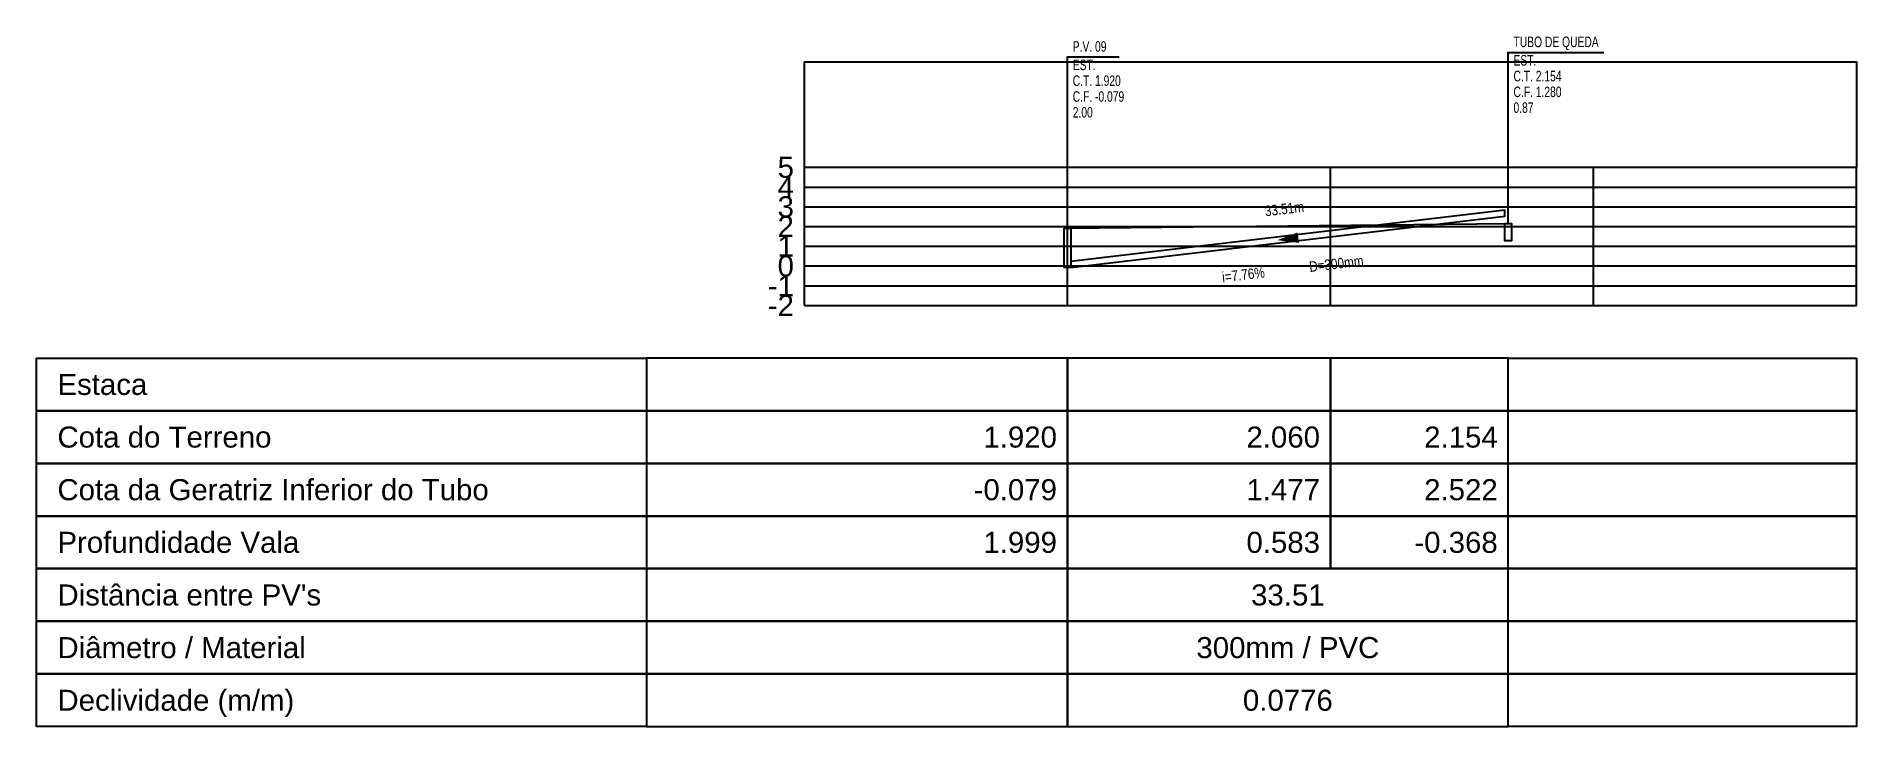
# Model space of a CAD drawing. Extents: x -160 to 364724, y -100 to 7353297.
# Drawn here: x 360041.5 to 360179.9, y 7350579.2 to 7350631.6 of the extents above; entities that cross this region are included whole.
import ezdxf
from ezdxf.enums import TextEntityAlignment as Align

# ---------------------------------------------------------------- set-up
doc = ezdxf.new("R2010")
doc.units = 0
doc.header["$LTSCALE"] = 5
for name, color, linetype in [('PS_IND_COMPRIMENTO', 7, 'Continuous'), ('PS_IND_DIAMETRO', 7, 'Continuous'), ('PS_IND_FLUXO', 3, 'Continuous'), ('PS_IND_INCLINACAO', 7, 'Continuous'), ('PS_PERFIL_CAIXAS', 7, 'Continuous'), ('PS_PERFIL_COTA_LIN', 7, 'Continuous'), ('PS_PERFIL_COTA_TXT', 5, 'Continuous'), ('PS_PERFIL_GRADE', 8, 'Continuous'), ('PS_PERFIL_TERRENO', 3, 'Continuous'), ('PS_PERFIL_TUBO', 7, 'Continuous'), ('PS_PONTOS_IDENTIFICACAO_LIN', 7, 'Continuous'), ('PS_PONTOS_IDENTIFICACAO_TXT', 7, 'Continuous')]:
    doc.layers.add(name, color=color, linetype=linetype)
doc.styles.get("Standard").update_dxf_attribs({"font": 'arial.ttf'})

msp = doc.modelspace()

# ---------------------------------------------------------------- texts
at = {"layer": 'PS_IND_COMPRIMENTO', "width": 0.8}
msp.add_text('33.51m', height=0.8, rotation=6.7401, dxfattribs=at).set_placement((360136.366, 7350618.505), align=Align.MIDDLE_CENTER)
at = {"layer": 'PS_IND_DIAMETRO', "width": 0.8}
msp.add_text('D=300mm', height=0.8, rotation=6.7401, dxfattribs=at).set_placement((360140.322, 7350614.341), align=Align.MIDDLE_CENTER)
at = {"layer": 'PS_IND_INCLINACAO', "width": 0.8}
msp.add_text('i=7.76%', height=0.8, rotation=6.7401, dxfattribs=at).set_placement((360133.251, 7350613.505), align=Align.MIDDLE_CENTER)
at = {"layer": 'PS_PERFIL_COTA_TXT'}
for s, p in [('Estaca', (360043.079, 7350605.164)), ('Cota do Terreno', (360043.079, 7350601.164)), ('Cota da Geratriz Inferior do Tubo', (360043.079, 7350597.164)), ('Profundidade Vala', (360043.079, 7350593.164)), ("Distância entre PV's", (360043.079, 7350589.164)), ('Diâmetro / Material', (360043.079, 7350585.164)), ('Declividade (m/m)', (360043.079, 7350581.164))]:
    msp.add_text(s, height=1.6, dxfattribs=at).set_placement(p, align=Align.MIDDLE_LEFT)
for s, p in [('1.920', (360119.079, 7350601.164)), ('2.060', (360139.079, 7350601.164)), ('2.154', (360152.592, 7350601.164)), ('-0.079', (360119.079, 7350597.164)), ('1.477', (360139.079, 7350597.164)), ('2.522', (360152.592, 7350597.164)), ('1.999', (360119.079, 7350593.164)), ('0.583', (360139.079, 7350593.164)), ('-0.368', (360152.592, 7350593.164))]:
    msp.add_text(s, height=1.6, dxfattribs=at).set_placement(p, align=Align.MIDDLE_RIGHT)
for s, p in [('33.51', (360136.635, 7350589.164)), ('300mm / PVC', (360136.635, 7350585.164)), ('0.0776', (360136.635, 7350581.164))]:
    msp.add_text(s, height=1.6, dxfattribs=at).set_placement(p, align=Align.MIDDLE_CENTER)
at = {"layer": 'PS_PONTOS_IDENTIFICACAO_TXT', "width": 0.7}
for s, p in [('TUBO DE QUEDA', (360153.792, 7350630.795)), ('P.V. 09', (360120.279, 7350630.444)), ('EST. ', (360120.279, 7350629.044)), ('C.T. 2.154', (360153.792, 7350628.195)), ('EST. ', (360153.792, 7350629.395)), ('C.T. 1.920', (360120.279, 7350627.844)), ('C.F. -0.079', (360120.279, 7350626.644)), ('C.F. 1.280', (360153.792, 7350626.995)), ('2.00', (360120.279, 7350625.444)), ('0.87', (360153.792, 7350625.795))]:
    msp.add_text(s, height=0.8, dxfattribs=at).set_placement(p)

# ---------------------------------------------------------------- blocks, each defined once
blk = doc.blocks.new('*U310')
at = {"layer": 'PS_PERFIL_GRADE', "linetype": 'Continuous'}
for p, q in [((0, 0), (0, 10.5)), ((0, 10.5), (80, 10.5)), ((20, 0), (20, 10.5)), ((40, 0), (40, 10.5)), ((60, 0), (60, 10.5)), ((80, 0), (80, 10.5)), ((0, 9), (80, 9)), ((0, 7.5), (80, 7.5)), ((0, 6), (80, 6)), ((0, 4.5), (80, 4.5)), ((0, 3), (80, 3)), ((0, 1.5), (80, 1.5)), ((0, 0), (80, 0))]:
    blk.add_line(p, q, dxfattribs=at)
blk.add_lwpolyline([(0, 10.5), (0, 18.5), (80, 18.5), (80, 10.5)], dxfattribs=at)
at = {"layer": 'PS_PERFIL_GRADE'}
for s, p in [('5', (-0.8, 10.5)), ('4', (-0.8, 9)), ('3', (-0.8, 7.5)), ('2', (-0.8, 6)), ('1', (-0.8, 4.5)), ('0', (-0.8, 3)), ('-1', (-0.8, 1.5)), ('-2', (-0.8, 0))]:
    blk.add_text(s, height=1.6, dxfattribs=at).set_placement(p, align=Align.MIDDLE_RIGHT)

# ---------------------------------------------------------------- linework, layer by layer
at = {"layer": 'PS_IND_FLUXO'}
msp.add_lwpolyline([(360137.43, 7350616.315, 0.8, 0, 0), (360135.841, 7350616.127, 0, 0, 0)], format="xyseb", dxfattribs=at)
at = {"layer": 'PS_PERFIL_CAIXAS', "linetype": 'Continuous'}
for points in [[(360119.629, 7350617.044), (360120.129, 7350617.044), (360120.129, 7350614.045), (360119.629, 7350614.045)], [(360153.142, 7350617.395), (360153.642, 7350617.395), (360153.642, 7350616.084), (360153.142, 7350616.084)]]:
    msp.add_lwpolyline(points, close=True, dxfattribs=at)
at = {"layer": 'PS_PERFIL_COTA_LIN', "linetype": 'Continuous'}
for points in [[(360087.879, 7350607.164), (360087.879, 7350603.164), (360041.479, 7350603.164), (360041.479, 7350607.164)], [(360087.879, 7350607.164), (360087.879, 7350603.164), (360119.879, 7350603.164), (360119.879, 7350607.164)], [(360119.879, 7350607.164), (360119.879, 7350603.164), (360139.879, 7350603.164), (360139.879, 7350607.164)], [(360139.879, 7350607.164), (360139.879, 7350603.164), (360153.392, 7350603.164), (360153.392, 7350607.164)], [(360179.879, 7350607.164), (360179.879, 7350603.164), (360153.392, 7350603.164), (360153.392, 7350607.164)], [(360087.879, 7350603.164), (360087.879, 7350599.164), (360041.479, 7350599.164), (360041.479, 7350603.164)], [(360087.879, 7350603.164), (360087.879, 7350599.164), (360119.879, 7350599.164), (360119.879, 7350603.164)], [(360119.879, 7350603.164), (360119.879, 7350599.164), (360139.879, 7350599.164), (360139.879, 7350603.164)], [(360139.879, 7350603.164), (360139.879, 7350599.164), (360153.392, 7350599.164), (360153.392, 7350603.164)], [(360179.879, 7350603.164), (360179.879, 7350599.164), (360153.392, 7350599.164), (360153.392, 7350603.164)], [(360087.879, 7350599.164), (360087.879, 7350595.164), (360041.479, 7350595.164), (360041.479, 7350599.164)], [(360087.879, 7350599.164), (360087.879, 7350595.164), (360119.879, 7350595.164), (360119.879, 7350599.164)], [(360119.879, 7350599.164), (360119.879, 7350595.164), (360139.879, 7350595.164), (360139.879, 7350599.164)], [(360139.879, 7350599.164), (360139.879, 7350595.164), (360153.392, 7350595.164), (360153.392, 7350599.164)], [(360179.879, 7350599.164), (360179.879, 7350595.164), (360153.392, 7350595.164), (360153.392, 7350599.164)], [(360087.879, 7350595.164), (360087.879, 7350591.164), (360041.479, 7350591.164), (360041.479, 7350595.164)], [(360087.879, 7350595.164), (360087.879, 7350591.164), (360119.879, 7350591.164), (360119.879, 7350595.164)], [(360119.879, 7350595.164), (360119.879, 7350591.164), (360139.879, 7350591.164), (360139.879, 7350595.164)], [(360139.879, 7350595.164), (360139.879, 7350591.164), (360153.392, 7350591.164), (360153.392, 7350595.164)], [(360179.879, 7350595.164), (360179.879, 7350591.164), (360153.392, 7350591.164), (360153.392, 7350595.164)], [(360087.879, 7350591.164), (360087.879, 7350587.164), (360041.479, 7350587.164), (360041.479, 7350591.164)], [(360087.879, 7350591.164), (360087.879, 7350587.164), (360119.879, 7350587.164), (360119.879, 7350591.164)], [(360119.879, 7350591.164), (360119.879, 7350587.164), (360153.392, 7350587.164), (360153.392, 7350591.164)], [(360179.879, 7350591.164), (360179.879, 7350587.164), (360153.392, 7350587.164), (360153.392, 7350591.164)], [(360087.879, 7350587.164), (360087.879, 7350583.164), (360041.479, 7350583.164), (360041.479, 7350587.164)], [(360087.879, 7350587.164), (360087.879, 7350583.164), (360119.879, 7350583.164), (360119.879, 7350587.164)], [(360119.879, 7350587.164), (360119.879, 7350583.164), (360153.392, 7350583.164), (360153.392, 7350587.164)], [(360179.879, 7350587.164), (360179.879, 7350583.164), (360153.392, 7350583.164), (360153.392, 7350587.164)], [(360087.879, 7350583.164), (360087.879, 7350579.164), (360041.479, 7350579.164), (360041.479, 7350583.164)], [(360087.879, 7350583.164), (360087.879, 7350579.164), (360119.879, 7350579.164), (360119.879, 7350583.164)], [(360119.879, 7350583.164), (360119.879, 7350579.164), (360153.392, 7350579.164), (360153.392, 7350583.164)], [(360179.879, 7350583.164), (360179.879, 7350579.164), (360153.392, 7350579.164), (360153.392, 7350583.164)]]:
    msp.add_lwpolyline(points, close=True, dxfattribs=at)
for points in [[(360119.879, 7350591.164), (360139.879, 7350591.164)], [(360139.879, 7350591.164), (360153.392, 7350591.164)], [(360119.879, 7350587.164), (360139.879, 7350587.164)], [(360119.879, 7350587.164), (360139.879, 7350587.164)], [(360139.879, 7350587.164), (360153.392, 7350587.164)], [(360139.879, 7350587.164), (360153.392, 7350587.164)], [(360119.879, 7350583.164), (360139.879, 7350583.164)], [(360119.879, 7350583.164), (360139.879, 7350583.164)], [(360139.879, 7350583.164), (360153.392, 7350583.164)], [(360139.879, 7350583.164), (360153.392, 7350583.164)], [(360119.879, 7350579.164), (360139.879, 7350579.164)], [(360139.879, 7350579.164), (360153.392, 7350579.164)]]:
    msp.add_lwpolyline(points, dxfattribs=at)
at = {"layer": 'PS_PERFIL_TERRENO', "linetype": 'Continuous'}
msp.add_lwpolyline([(360119.879, 7350617.044), (360153.392, 7350617.395)], dxfattribs=at)
at = {"layer": 'PS_PERFIL_TUBO', "linetype": 'Continuous'}
msp.add_lwpolyline([(360120.129, 7350614.045), (360153.142, 7350617.947), (360153.142, 7350618.397), (360120.129, 7350614.495)], close=True, dxfattribs=at)
at = {"layer": 'PS_PONTOS_IDENTIFICACAO_LIN', "linetype": 'Continuous'}
for points in [[(360153.392, 7350617.395), (360153.392, 7350630.395), (360160.672, 7350630.395)], [(360119.879, 7350617.044), (360119.879, 7350630.044), (360123.799, 7350630.044)]]:
    msp.add_lwpolyline(points, dxfattribs=at)

# ---------------------------------------------------------------- block references
at = {"layer": 'PS_PERFIL_GRADE'}
msp.add_blockref('*U310', (360099.879, 7350611.164), dxfattribs=at)

msp.set_redraw_order([(e.dxf.handle, doc.entitydb.next_handle()) for e in msp.query("TEXT MTEXT ATTDEF DIMENSION ARC_DIMENSION")])  # texts and dimensions are drawn at this point

doc.saveas('drawing.dxf')
